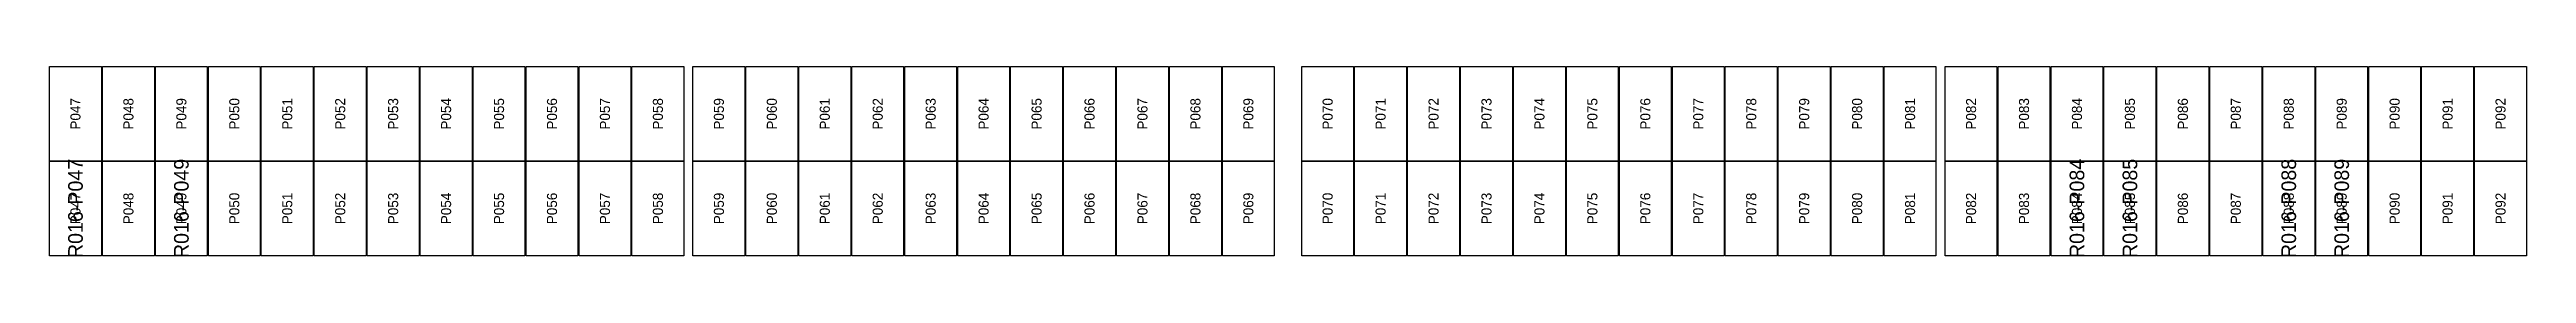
# Model space of a CAD drawing. Extents: x 296295 to 296770, y 651564 to 652121.
# Drawn here: x 296385.6 to 296439.8, y 652059.8 to 652063.9 of the extents above; entities that cross this region are included whole.
import ezdxf
from ezdxf.enums import TextEntityAlignment as Align

# ---------------------------------------------------------------- set-up
doc = ezdxf.new("R2010")
doc.units = 0

msp = doc.modelspace()

# ---------------------------------------------------------------- texts
at = {"layer": 'DEFECT_LABELS'}
for s, p in [('R016-P047', (296386.194, 652060.834)), ('R016-P049', (296388.51, 652060.834)), ('R016-P084', (296429.968, 652060.834)), ('R016-P085', (296431.126, 652060.834)), ('R016-P088', (296434.6, 652060.834)), ('R016-P089', (296435.758, 652060.834))]:
    msp.add_text(s, height=0.32, rotation=90, dxfattribs=at).set_placement(p, align=Align.MIDDLE_CENTER)
at = {"layer": 'PANEL_POSITION'}
for s, p in [('P047', (296386.194, 652062.897)), ('P048', (296387.352, 652062.897)), ('P049', (296388.51, 652062.897)), ('P050', (296389.668, 652062.897)), ('P051', (296390.826, 652062.897)), ('P052', (296391.984, 652062.897)), ('P053', (296393.142, 652062.897)), ('P054', (296394.3, 652062.897)), ('P055', (296395.458, 652062.897)), ('P056', (296396.616, 652062.897)), ('P057', (296397.774, 652062.897)), ('P058', (296398.932, 652062.897)), ('P059', (296400.266, 652062.897)), ('P060', (296401.424, 652062.897)), ('P061', (296402.582, 652062.897)), ('P062', (296403.74, 652062.897)), ('P063', (296404.898, 652062.897)), ('P064', (296406.056, 652062.897)), ('P065', (296407.214, 652062.897)), ('P066', (296408.372, 652062.897)), ('P067', (296409.53, 652062.897)), ('P068', (296410.688, 652062.897)), ('P069', (296411.846, 652062.897)), ('P070', (296413.58, 652062.897)), ('P071', (296414.738, 652062.897)), ('P072', (296415.896, 652062.897)), ('P073', (296417.054, 652062.897)), ('P074', (296418.212, 652062.897)), ('P075', (296419.37, 652062.897)), ('P076', (296420.528, 652062.897)), ('P077', (296421.686, 652062.897)), ('P078', (296422.844, 652062.897)), ('P079', (296424.002, 652062.897)), ('P080', (296425.16, 652062.897)), ('P081', (296426.318, 652062.897)), ('P082', (296427.652, 652062.897)), ('P083', (296428.81, 652062.897)), ('P084', (296429.968, 652062.897)), ('P085', (296431.126, 652062.897)), ('P086', (296432.284, 652062.897)), ('P087', (296433.442, 652062.897)), ('P088', (296434.6, 652062.897)), ('P089', (296435.758, 652062.897)), ('P090', (296436.916, 652062.897)), ('P091', (296438.074, 652062.897)), ('P092', (296439.232, 652062.897)), ('P047', (296386.194, 652060.834)), ('P048', (296387.352, 652060.834)), ('P049', (296388.51, 652060.834)), ('P050', (296389.668, 652060.834)), ('P051', (296390.826, 652060.834)), ('P052', (296391.984, 652060.834)), ('P053', (296393.142, 652060.834)), ('P054', (296394.3, 652060.834)), ('P055', (296395.458, 652060.834)), ('P056', (296396.616, 652060.834)), ('P057', (296397.774, 652060.834)), ('P058', (296398.932, 652060.834)), ('P059', (296400.266, 652060.834)), ('P060', (296401.424, 652060.834)), ('P061', (296402.582, 652060.834)), ('P062', (296403.74, 652060.834)), ('P063', (296404.898, 652060.834)), ('P064', (296406.056, 652060.834)), ('P065', (296407.214, 652060.834)), ('P066', (296408.372, 652060.834)), ('P067', (296409.53, 652060.834)), ('P068', (296410.688, 652060.834)), ('P069', (296411.846, 652060.834)), ('P070', (296413.58, 652060.834)), ('P071', (296414.738, 652060.834)), ('P072', (296415.896, 652060.834)), ('P073', (296417.054, 652060.834)), ('P074', (296418.212, 652060.834)), ('P075', (296419.37, 652060.834)), ('P076', (296420.528, 652060.834)), ('P077', (296421.686, 652060.834)), ('P078', (296422.844, 652060.834)), ('P079', (296424.002, 652060.834)), ('P080', (296425.16, 652060.834)), ('P081', (296426.318, 652060.834)), ('P082', (296427.652, 652060.834)), ('P083', (296428.81, 652060.834)), ('P084', (296429.968, 652060.834)), ('P085', (296431.126, 652060.834)), ('P086', (296432.284, 652060.834)), ('P087', (296433.442, 652060.834)), ('P088', (296434.6, 652060.834)), ('P089', (296435.758, 652060.834)), ('P090', (296436.916, 652060.834)), ('P091', (296438.074, 652060.834)), ('P092', (296439.232, 652060.834))]:
    msp.add_text(s, height=0.22, rotation=90, dxfattribs=at).set_placement(p, align=Align.MIDDLE_CENTER)

# ---------------------------------------------------------------- linework, layer by layer
at = {"layer": 'DEFECTIVE_PANELS'}
for points in [[(296385.627, 652061.866), (296386.761, 652061.866), (296386.761, 652059.803), (296385.627, 652059.803)], [(296387.943, 652061.866), (296389.077, 652061.866), (296389.077, 652059.803), (296387.943, 652059.803)], [(296429.401, 652061.866), (296430.535, 652061.866), (296430.535, 652059.803), (296429.401, 652059.803)], [(296430.559, 652061.866), (296431.693, 652061.866), (296431.693, 652059.803), (296430.559, 652059.803)], [(296434.033, 652061.866), (296435.167, 652061.866), (296435.167, 652059.803), (296434.033, 652059.803)], [(296435.191, 652061.866), (296436.325, 652061.866), (296436.325, 652059.803), (296435.191, 652059.803)]]:
    msp.add_lwpolyline(points, close=True, dxfattribs=at)
at = {"layer": 'PANELS_MASTER'}
for points in [[(296385.627, 652063.929), (296386.761, 652063.929), (296386.761, 652061.866), (296385.627, 652061.866)], [(296386.785, 652063.929), (296387.919, 652063.929), (296387.919, 652061.866), (296386.785, 652061.866)], [(296387.943, 652063.929), (296389.077, 652063.929), (296389.077, 652061.866), (296387.943, 652061.866)], [(296389.101, 652063.929), (296390.235, 652063.929), (296390.235, 652061.866), (296389.101, 652061.866)], [(296390.259, 652063.929), (296391.393, 652063.929), (296391.393, 652061.866), (296390.259, 652061.866)], [(296391.417, 652063.929), (296392.551, 652063.929), (296392.551, 652061.866), (296391.417, 652061.866)], [(296392.575, 652063.929), (296393.709, 652063.929), (296393.709, 652061.866), (296392.575, 652061.866)], [(296393.733, 652063.929), (296394.867, 652063.929), (296394.867, 652061.866), (296393.733, 652061.866)], [(296394.891, 652063.929), (296396.025, 652063.929), (296396.025, 652061.866), (296394.891, 652061.866)], [(296396.049, 652063.929), (296397.183, 652063.929), (296397.183, 652061.866), (296396.049, 652061.866)], [(296397.207, 652063.929), (296398.341, 652063.929), (296398.341, 652061.866), (296397.207, 652061.866)], [(296398.365, 652063.929), (296399.499, 652063.929), (296399.499, 652061.866), (296398.365, 652061.866)], [(296399.699, 652063.929), (296400.833, 652063.929), (296400.833, 652061.866), (296399.699, 652061.866)], [(296400.857, 652063.929), (296401.991, 652063.929), (296401.991, 652061.866), (296400.857, 652061.866)], [(296402.015, 652063.929), (296403.149, 652063.929), (296403.149, 652061.866), (296402.015, 652061.866)], [(296403.173, 652063.929), (296404.307, 652063.929), (296404.307, 652061.866), (296403.173, 652061.866)], [(296404.331, 652063.929), (296405.465, 652063.929), (296405.465, 652061.866), (296404.331, 652061.866)], [(296405.489, 652063.929), (296406.623, 652063.929), (296406.623, 652061.866), (296405.489, 652061.866)], [(296406.647, 652063.929), (296407.781, 652063.929), (296407.781, 652061.866), (296406.647, 652061.866)], [(296407.805, 652063.929), (296408.939, 652063.929), (296408.939, 652061.866), (296407.805, 652061.866)], [(296408.963, 652063.929), (296410.097, 652063.929), (296410.097, 652061.866), (296408.963, 652061.866)], [(296410.121, 652063.929), (296411.255, 652063.929), (296411.255, 652061.866), (296410.121, 652061.866)], [(296411.279, 652063.929), (296412.413, 652063.929), (296412.413, 652061.866), (296411.279, 652061.866)], [(296413.013, 652063.929), (296414.147, 652063.929), (296414.147, 652061.866), (296413.013, 652061.866)], [(296414.171, 652063.929), (296415.305, 652063.929), (296415.305, 652061.866), (296414.171, 652061.866)], [(296415.329, 652063.929), (296416.463, 652063.929), (296416.463, 652061.866), (296415.329, 652061.866)], [(296416.487, 652063.929), (296417.621, 652063.929), (296417.621, 652061.866), (296416.487, 652061.866)], [(296417.645, 652063.929), (296418.779, 652063.929), (296418.779, 652061.866), (296417.645, 652061.866)], [(296418.803, 652063.929), (296419.937, 652063.929), (296419.937, 652061.866), (296418.803, 652061.866)], [(296419.961, 652063.929), (296421.095, 652063.929), (296421.095, 652061.866), (296419.961, 652061.866)], [(296421.119, 652063.929), (296422.253, 652063.929), (296422.253, 652061.866), (296421.119, 652061.866)], [(296422.277, 652063.929), (296423.411, 652063.929), (296423.411, 652061.866), (296422.277, 652061.866)], [(296423.435, 652063.929), (296424.569, 652063.929), (296424.569, 652061.866), (296423.435, 652061.866)], [(296424.593, 652063.929), (296425.727, 652063.929), (296425.727, 652061.866), (296424.593, 652061.866)], [(296425.751, 652063.929), (296426.885, 652063.929), (296426.885, 652061.866), (296425.751, 652061.866)], [(296427.085, 652063.929), (296428.219, 652063.929), (296428.219, 652061.866), (296427.085, 652061.866)], [(296428.243, 652063.929), (296429.377, 652063.929), (296429.377, 652061.866), (296428.243, 652061.866)], [(296429.401, 652063.929), (296430.535, 652063.929), (296430.535, 652061.866), (296429.401, 652061.866)], [(296430.559, 652063.929), (296431.693, 652063.929), (296431.693, 652061.866), (296430.559, 652061.866)], [(296431.717, 652063.929), (296432.851, 652063.929), (296432.851, 652061.866), (296431.717, 652061.866)], [(296432.875, 652063.929), (296434.009, 652063.929), (296434.009, 652061.866), (296432.875, 652061.866)], [(296434.033, 652063.929), (296435.167, 652063.929), (296435.167, 652061.866), (296434.033, 652061.866)], [(296435.191, 652063.929), (296436.325, 652063.929), (296436.325, 652061.866), (296435.191, 652061.866)], [(296436.349, 652063.929), (296437.483, 652063.929), (296437.483, 652061.866), (296436.349, 652061.866)], [(296437.507, 652063.929), (296438.641, 652063.929), (296438.641, 652061.866), (296437.507, 652061.866)], [(296438.665, 652063.929), (296439.799, 652063.929), (296439.799, 652061.866), (296438.665, 652061.866)], [(296386.785, 652061.866), (296387.919, 652061.866), (296387.919, 652059.803), (296386.785, 652059.803)], [(296389.101, 652061.866), (296390.235, 652061.866), (296390.235, 652059.803), (296389.101, 652059.803)], [(296390.259, 652061.866), (296391.393, 652061.866), (296391.393, 652059.803), (296390.259, 652059.803)], [(296391.417, 652061.866), (296392.551, 652061.866), (296392.551, 652059.803), (296391.417, 652059.803)], [(296392.575, 652061.866), (296393.709, 652061.866), (296393.709, 652059.803), (296392.575, 652059.803)], [(296393.733, 652061.866), (296394.867, 652061.866), (296394.867, 652059.803), (296393.733, 652059.803)], [(296394.891, 652061.866), (296396.025, 652061.866), (296396.025, 652059.803), (296394.891, 652059.803)], [(296396.049, 652061.866), (296397.183, 652061.866), (296397.183, 652059.803), (296396.049, 652059.803)], [(296397.207, 652061.866), (296398.341, 652061.866), (296398.341, 652059.803), (296397.207, 652059.803)], [(296398.365, 652061.866), (296399.499, 652061.866), (296399.499, 652059.803), (296398.365, 652059.803)], [(296399.699, 652061.866), (296400.833, 652061.866), (296400.833, 652059.803), (296399.699, 652059.803)], [(296400.857, 652061.866), (296401.991, 652061.866), (296401.991, 652059.803), (296400.857, 652059.803)], [(296402.015, 652061.866), (296403.149, 652061.866), (296403.149, 652059.803), (296402.015, 652059.803)], [(296403.173, 652061.866), (296404.307, 652061.866), (296404.307, 652059.803), (296403.173, 652059.803)], [(296404.331, 652061.866), (296405.465, 652061.866), (296405.465, 652059.803), (296404.331, 652059.803)], [(296405.489, 652061.866), (296406.623, 652061.866), (296406.623, 652059.803), (296405.489, 652059.803)], [(296406.647, 652061.866), (296407.781, 652061.866), (296407.781, 652059.803), (296406.647, 652059.803)], [(296407.805, 652061.866), (296408.939, 652061.866), (296408.939, 652059.803), (296407.805, 652059.803)], [(296408.963, 652061.866), (296410.097, 652061.866), (296410.097, 652059.803), (296408.963, 652059.803)], [(296410.121, 652061.866), (296411.255, 652061.866), (296411.255, 652059.803), (296410.121, 652059.803)], [(296411.279, 652061.866), (296412.413, 652061.866), (296412.413, 652059.803), (296411.279, 652059.803)], [(296413.013, 652061.866), (296414.147, 652061.866), (296414.147, 652059.803), (296413.013, 652059.803)], [(296414.171, 652061.866), (296415.305, 652061.866), (296415.305, 652059.803), (296414.171, 652059.803)], [(296415.329, 652061.866), (296416.463, 652061.866), (296416.463, 652059.803), (296415.329, 652059.803)], [(296416.487, 652061.866), (296417.621, 652061.866), (296417.621, 652059.803), (296416.487, 652059.803)], [(296417.645, 652061.866), (296418.779, 652061.866), (296418.779, 652059.803), (296417.645, 652059.803)], [(296418.803, 652061.866), (296419.937, 652061.866), (296419.937, 652059.803), (296418.803, 652059.803)], [(296419.961, 652061.866), (296421.095, 652061.866), (296421.095, 652059.803), (296419.961, 652059.803)], [(296421.119, 652061.866), (296422.253, 652061.866), (296422.253, 652059.803), (296421.119, 652059.803)], [(296422.277, 652061.866), (296423.411, 652061.866), (296423.411, 652059.803), (296422.277, 652059.803)], [(296423.435, 652061.866), (296424.569, 652061.866), (296424.569, 652059.803), (296423.435, 652059.803)], [(296424.593, 652061.866), (296425.727, 652061.866), (296425.727, 652059.803), (296424.593, 652059.803)], [(296425.751, 652061.866), (296426.885, 652061.866), (296426.885, 652059.803), (296425.751, 652059.803)], [(296427.085, 652061.866), (296428.219, 652061.866), (296428.219, 652059.803), (296427.085, 652059.803)], [(296428.243, 652061.866), (296429.377, 652061.866), (296429.377, 652059.803), (296428.243, 652059.803)], [(296431.717, 652061.866), (296432.851, 652061.866), (296432.851, 652059.803), (296431.717, 652059.803)], [(296432.875, 652061.866), (296434.009, 652061.866), (296434.009, 652059.803), (296432.875, 652059.803)], [(296436.349, 652061.866), (296437.483, 652061.866), (296437.483, 652059.803), (296436.349, 652059.803)], [(296437.507, 652061.866), (296438.641, 652061.866), (296438.641, 652059.803), (296437.507, 652059.803)], [(296438.665, 652061.866), (296439.799, 652061.866), (296439.799, 652059.803), (296438.665, 652059.803)]]:
    msp.add_lwpolyline(points, close=True, dxfattribs=at)

msp.set_redraw_order([(e.dxf.handle, doc.entitydb.next_handle()) for e in msp.query("TEXT MTEXT ATTDEF DIMENSION ARC_DIMENSION")])  # texts and dimensions are drawn at this point

doc.saveas('drawing.dxf')
